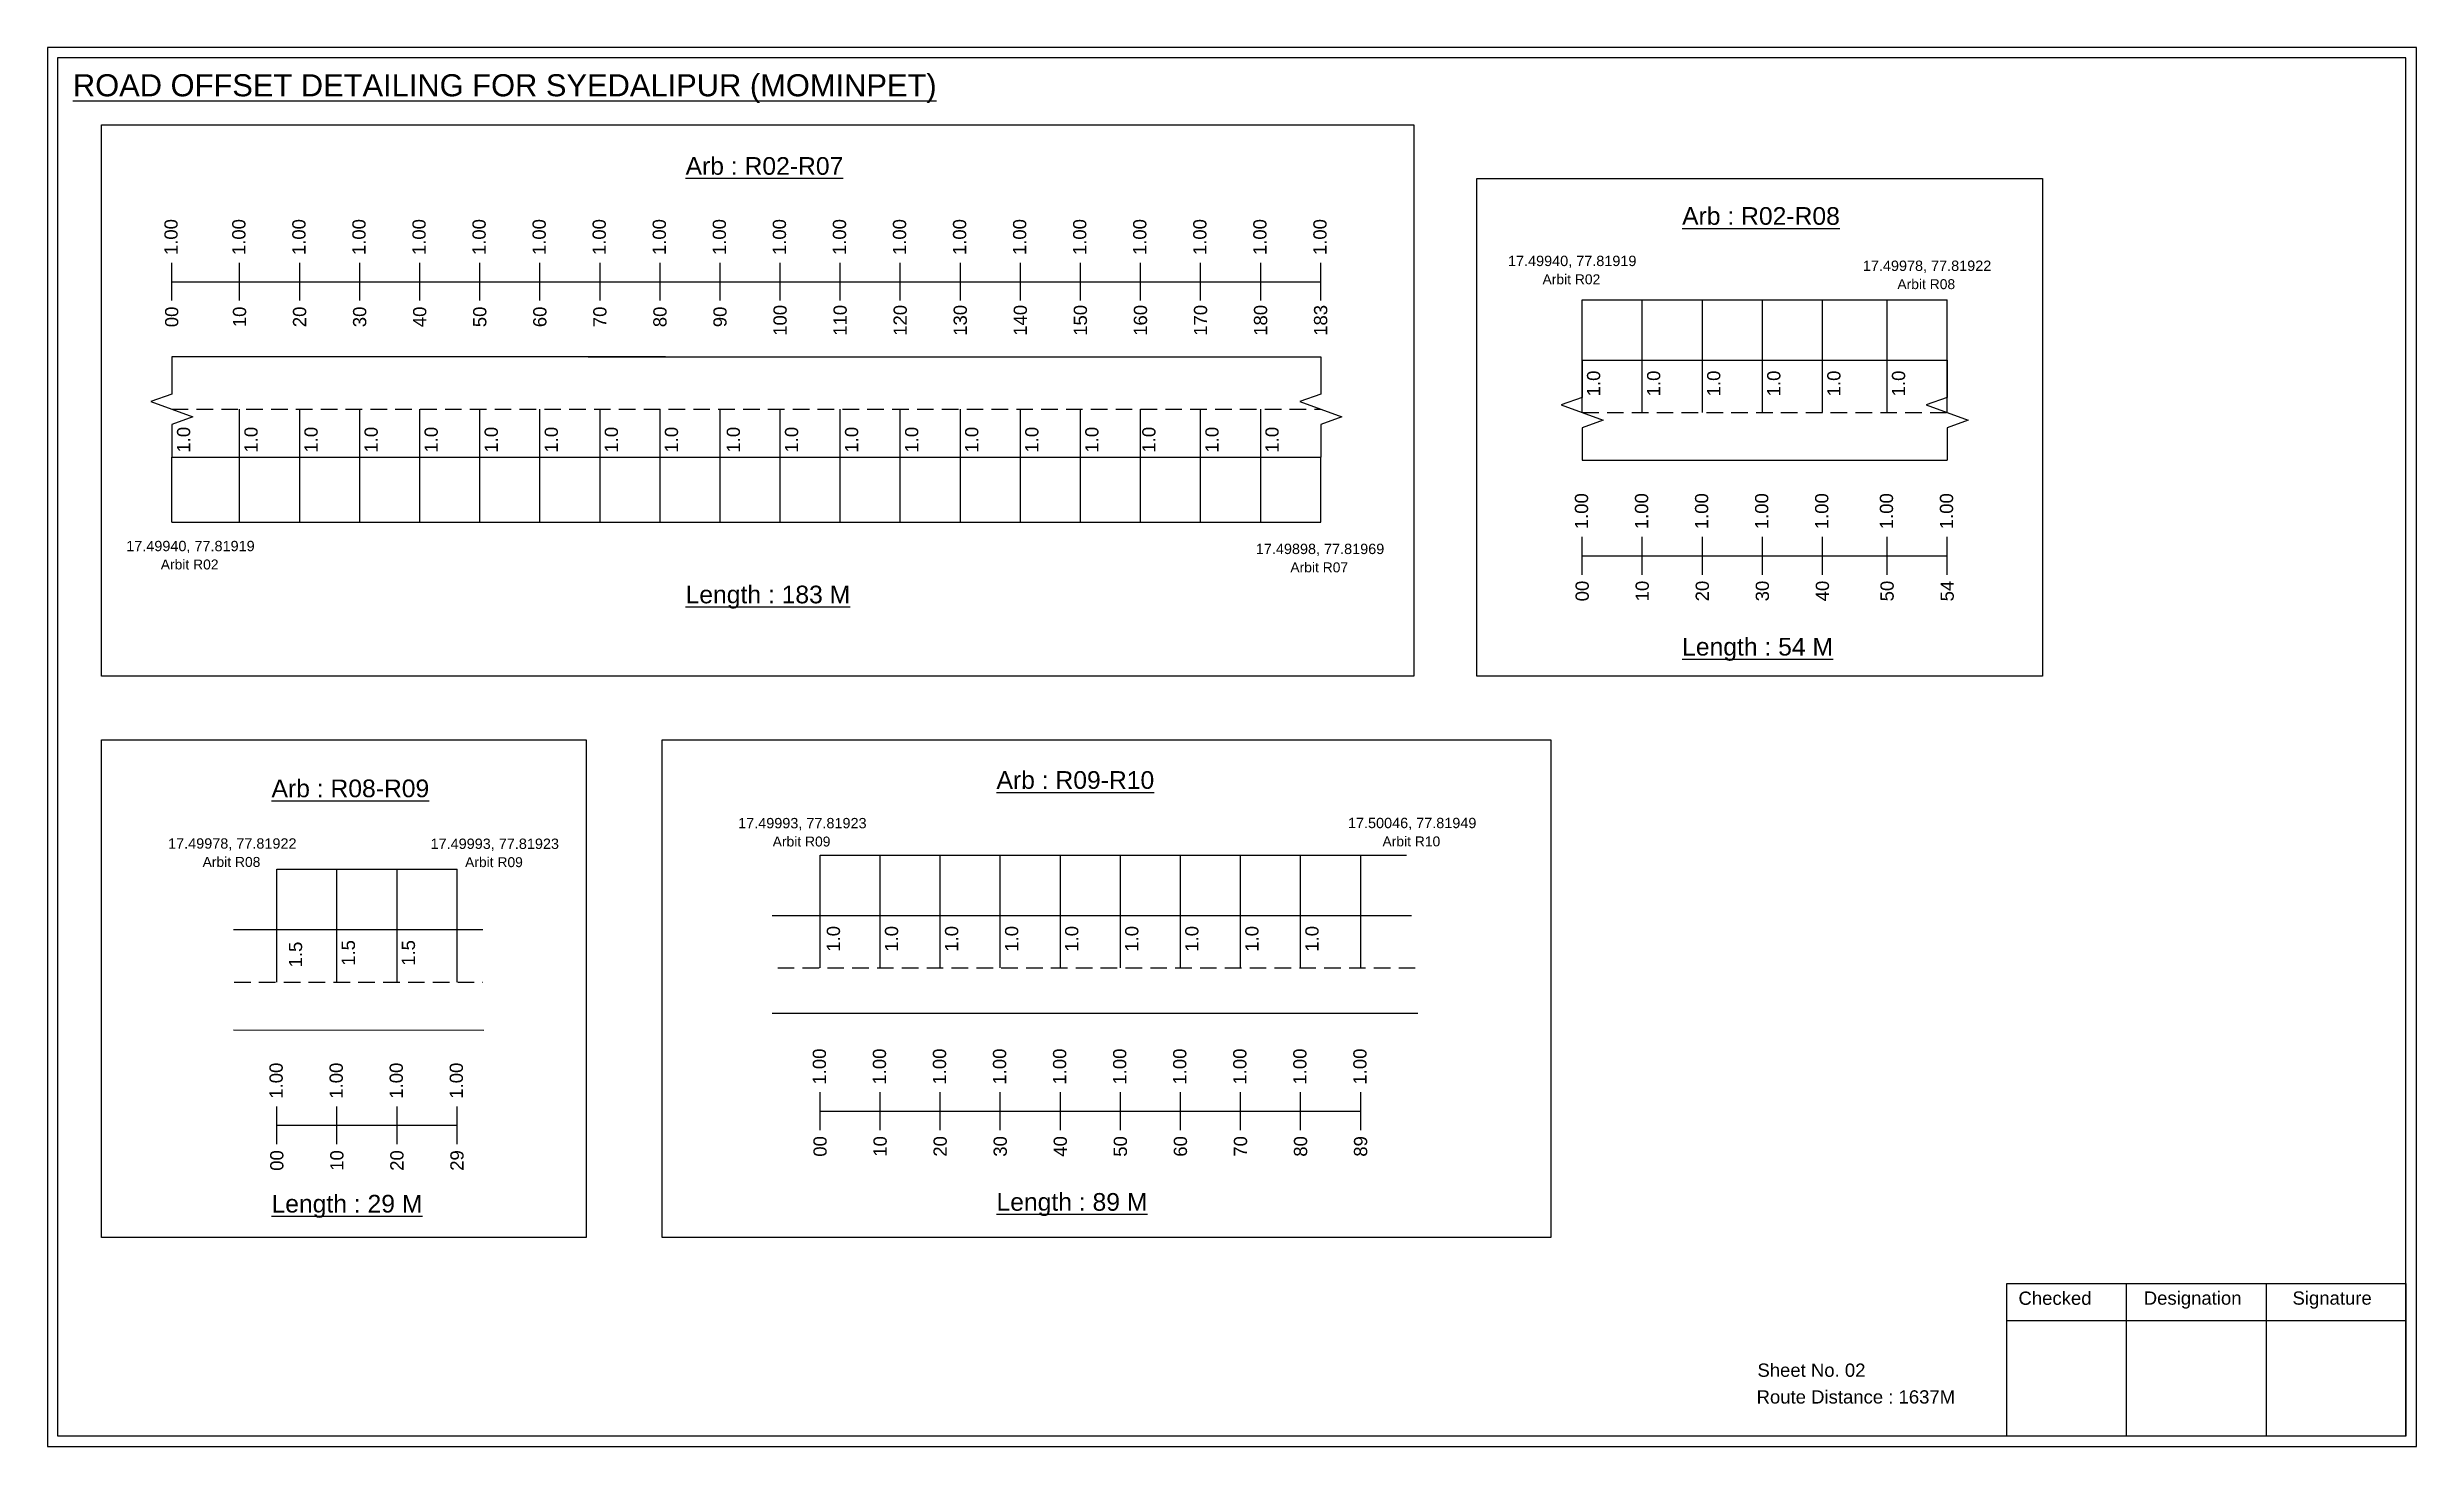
# Model space of a CAD drawing. Header units: inches. Extents: x 660 to 7040, y 655 to 1179.
# Drawn here: x 4356 to 4893, y 682 to 999 of the extents above; entities that cross this region are included whole.
import ezdxf

# ---------------------------------------------------------------- set-up
doc = ezdxf.new("R2010")
doc.units = ezdxf.units.IN
doc.header["$MEASUREMENT"] = 0
doc.linetypes.add('DASHED2', pattern=[0.375, 0.25, -0.125])
doc.layers.add('PDF_Geometry', color=7, linetype='Continuous')
doc.layers.add('PDF_Text', color=5, linetype='Continuous')
doc.styles.add('PDF Arial', font='arial.ttf')
doc.styles.get("Standard").update_dxf_attribs({"font": 'arial.ttf'})

msp = doc.modelspace()

# ---------------------------------------------------------------- texts
at = {"color": 242, "true_color": 0xcd2027}
for s, height, p in [('%%UROAD OFFSET DETAILING FOR SYEDALIPUR (MOMINPET)', 5, (4362.25, 987.78)), ('%%UArb : R02-R07', 4, (4500.98, 970.02)), ('%%UArb : R02-R08', 4, (4726.63, 958.7)), ('%%ULength : 183 M', 4, (4500.98, 873.02)), ('%%ULength : 54 M', 4, (4726.63, 861.2)), ('%%UArb : R08-R09', 4, (4407.22, 829.13)), ('%%UArb : R09-R10', 4, (4571.38, 831.03)), ('%%ULength : 29 M', 4, (4407.22, 735.13)), ('%%ULength : 89 M', 4, (4571.38, 735.53))]:
    msp.add_text(s, height=height, dxfattribs=at).set_placement(p)
at = {"color": 217, "true_color": 0x93278f}
for s, p in [('1.00', (4385.96, 951.84)), ('1.00', (4401.32, 951.84)), ('1.00', (4414.92, 951.84)), ('1.00', (4428.52, 951.84)), ('1.00', (4442.12, 951.84)), ('1.00', (4455.72, 951.84)), ('1.00', (4469.32, 951.84)), ('1.00', (4482.92, 951.84)), ('1.00', (4496.52, 951.84)), ('1.00', (4510.12, 951.84)), ('1.00', (4523.72, 951.84)), ('1.00', (4537.32, 951.84)), ('1.00', (4550.92, 951.84)), ('1.00', (4564.52, 951.84)), ('1.00', (4578.12, 951.84)), ('1.00', (4591.72, 951.84)), ('1.00', (4605.32, 951.84)), ('1.00', (4618.92, 951.84)), ('1.00', (4632.52, 951.84)), ('1.00', (4646.12, 951.84)), ('00', (4386.11, 935.52)), ('10', (4401.47, 935.52)), ('20', (4415.07, 935.52)), ('30', (4428.67, 935.52)), ('40', (4442.27, 935.52)), ('50', (4455.87, 935.52)), ('60', (4469.47, 935.52)), ('70', (4483.07, 935.52)), ('80', (4496.67, 935.52)), ('90', (4510.27, 935.52)), ('100', (4523.87, 933.57)), ('110', (4537.47, 933.57)), ('120', (4551.07, 933.57)), ('130', (4564.67, 933.57)), ('140', (4578.27, 933.57)), ('150', (4591.87, 933.57)), ('160', (4605.47, 933.57)), ('170', (4619.07, 933.57)), ('180', (4632.67, 933.57)), ('183', (4646.27, 933.57)), ('1.00', (4705.34, 889.79)), ('1.00', (4718.94, 889.79)), ('1.00', (4732.54, 889.79)), ('1.00', (4746.14, 889.79)), ('1.00', (4759.74, 889.79)), ('1.00', (4774.39, 889.79)), ('1.00', (4787.99, 889.79)), ('00', (4705.49, 873.47)), ('10', (4719.09, 873.47)), ('20', (4732.69, 873.47)), ('30', (4746.29, 873.47)), ('40', (4759.89, 873.47)), ('50', (4774.54, 873.47)), ('54', (4788.14, 873.47)), ('1.00', (4409.76, 760.89)), ('1.00', (4423.36, 760.89)), ('1.00', (4436.96, 760.89)), ('1.00', (4450.56, 760.89)), ('1.00', (4532.77, 764.08)), ('1.00', (4546.37, 764.08)), ('1.00', (4559.97, 764.08)), ('1.00', (4573.57, 764.08)), ('1.00', (4587.17, 764.08)), ('1.00', (4600.77, 764.08)), ('1.00', (4614.37, 764.08)), ('1.00', (4627.97, 764.08)), ('1.00', (4641.57, 764.08)), ('1.00', (4655.17, 764.08)), ('00', (4532.92, 747.76)), ('10', (4546.52, 747.76)), ('20', (4560.12, 747.76)), ('30', (4573.72, 747.76)), ('40', (4587.32, 747.76)), ('50', (4600.92, 747.76)), ('60', (4614.52, 747.76)), ('70', (4628.12, 747.76)), ('80', (4641.72, 747.76)), ('89', (4655.32, 747.76)), ('00', (4409.91, 744.57)), ('10', (4423.51, 744.57)), ('20', (4437.11, 744.57)), ('29', (4450.71, 744.57))]:
    msp.add_text(s, height=3, rotation=90, dxfattribs=at).set_placement(p)
at = {"color": 5}
for s, height, p in [('17.49940, 77.81919', 2.34, (4687.2, 949.36)), ('17.49978, 77.81922', 2.34, (4767.55, 948.26)), ('Arbit R02', 2.246, (4695.02, 945.24)), ('Arbit R08', 2.246, (4775.37, 944.14)), ('17.49940, 77.81919', 2.34, (4374.32, 884.82)), ('17.49898, 77.81969', 2.34, (4630.1, 884.17)), ('Arbit R02', 2.246, (4382.14, 880.69)), ('Arbit R07', 2.246, (4637.92, 880.04)), ('17.49993, 77.81923', 2.34, (4512.88, 822.1)), ('17.50046, 77.81949', 2.34, (4650.96, 822.13)), ('17.49978, 77.81922', 2.34, (4383.8, 817.49)), ('Arbit R08', 2.246, (4391.62, 813.36)), ('17.49993, 77.81923', 2.34, (4443.23, 817.43)), ('Arbit R09', 2.246, (4451.05, 813.31)), ('Arbit R09', 2.246, (4520.7, 817.98)), ('Arbit R10', 2.246, (4658.78, 818.01))]:
    msp.add_text(s, height=height, dxfattribs=at).set_placement(p)
for s, p in [('1.0', (4708.08, 919.87)), ('1.0', (4721.68, 919.87)), ('1.0', (4735.28, 919.87)), ('1.0', (4748.88, 919.87)), ('1.0', (4762.48, 919.87)), ('1.0', (4777.13, 919.87)), ('1.0', (4388.81, 907.14)), ('1.0', (4404.07, 907.14)), ('1.0', (4417.67, 907.14)), ('1.0', (4431.27, 907.14)), ('1.0', (4444.87, 907.14)), ('1.0', (4458.47, 907.14)), ('1.0', (4472.07, 907.14)), ('1.0', (4485.67, 907.14)), ('1.0', (4499.27, 907.14)), ('1.0', (4513.29, 907.14)), ('1.0', (4526.47, 907.14)), ('1.0', (4540.07, 907.14)), ('1.0', (4553.67, 907.14)), ('1.0', (4567.27, 907.14)), ('1.0', (4580.87, 907.14)), ('1.0', (4594.47, 907.14)), ('1.0', (4607.38, 907.14)), ('1.0', (4621.67, 907.14)), ('1.0', (4635.27, 907.14)), ('1.0', (4535.95, 794.16)), ('1.0', (4549.11, 794.16)), ('1.0', (4562.71, 794.16)), ('1.0', (4576.31, 794.16)), ('1.0', (4589.91, 794.16)), ('1.0', (4603.51, 794.16)), ('1.0', (4617.11, 794.16)), ('1.0', (4630.71, 794.16)), ('1.0', (4644.31, 794.16)), ('1.5', (4414.15, 790.61)), ('1.5', (4426.11, 790.97)), ('1.5', (4439.71, 790.97))]:
    msp.add_text(s, height=3, rotation=90).set_placement(p)
for s, p in [('Sheet No. 02', (4743.68, 697.94)), ('Route Distance : 1637M', (4743.49, 691.89))]:
    msp.add_text(s, height=3).set_placement(p)
at = {"layer": 'PDF_Text', "color": 7, "attachment_point": 7, "style": 'PDF Arial'}
for s, insert, char_height in [('Checked', (4802.79, 714.19), 3.001), ('Designation', (4831.16, 713.36), 3.0006), ('Signature', (4864.84, 713.36), 3.001)]:
    msp.add_mtext(s, dxfattribs=dict(at, insert=insert, char_height=char_height))

# ---------------------------------------------------------------- linework, layer by layer
at = {"color": 217, "true_color": 0x93278f}
for p, q in [((4384.63, 941.55), (4384.63, 950.1)), ((4400, 941.55), (4400, 950.1)), ((4413.6, 941.55), (4413.6, 950.1)), ((4427.2, 941.55), (4427.2, 950.1)), ((4440.8, 941.55), (4440.8, 950.1)), ((4454.4, 941.55), (4454.4, 950.1)), ((4468, 941.55), (4468, 950.1)), ((4481.6, 941.55), (4481.6, 950.1)), ((4495.2, 941.55), (4495.2, 950.1)), ((4508.8, 941.55), (4508.8, 950.1)), ((4522.4, 941.55), (4522.4, 950.1)), ((4536, 941.55), (4536, 950.1)), ((4549.6, 941.55), (4549.6, 950.1)), ((4563.2, 941.55), (4563.2, 950.1)), ((4576.8, 941.55), (4576.8, 950.1)), ((4590.4, 941.55), (4590.4, 950.1)), ((4604, 941.55), (4604, 950.1)), ((4617.6, 941.55), (4617.6, 950.1)), ((4631.2, 941.55), (4631.2, 950.1)), ((4644.8, 941.55), (4644.8, 950.1)), ((4384.63, 945.82), (4644.8, 945.82)), ((4704.01, 879.49), (4704.01, 888.05)), ((4717.61, 879.49), (4717.61, 888.05)), ((4731.21, 879.49), (4731.21, 888.05)), ((4744.81, 879.49), (4744.81, 888.05)), ((4758.41, 879.49), (4758.41, 888.05)), ((4773.06, 879.5), (4773.06, 888.05)), ((4786.66, 879.5), (4786.66, 888.05)), ((4704.01, 883.76), (4786.66, 883.77)), ((4531.44, 753.79), (4531.44, 762.35)), ((4545.04, 753.79), (4545.04, 762.35)), ((4558.64, 753.79), (4558.64, 762.35)), ((4572.24, 753.79), (4572.24, 762.35)), ((4585.84, 753.79), (4585.84, 762.35)), ((4599.44, 753.79), (4599.44, 762.35)), ((4613.04, 753.79), (4613.04, 762.35)), ((4626.64, 753.79), (4626.64, 762.35)), ((4640.24, 753.79), (4640.24, 762.35)), ((4653.84, 753.79), (4653.84, 762.35)), ((4408.44, 750.6), (4408.44, 759.15)), ((4422.04, 750.6), (4422.04, 759.15)), ((4435.64, 750.6), (4435.64, 759.15)), ((4449.24, 750.6), (4449.24, 759.15)), ((4531.44, 758.06), (4653.84, 758.08)), ((4408.44, 754.87), (4449.24, 754.87))]:
    msp.add_line(p, q, dxfattribs=at)
at = {"color": 5}
for p, q in [((4704.01, 941.73), (4786.66, 941.73)), ((4384.63, 891.4), (4644.8, 891.4)), ((4531.44, 816.02), (4664.22, 816.02)), ((4408.44, 812.83), (4449.24, 812.83))]:
    msp.add_line(p, q, dxfattribs=at)
for p, q in [((4704.01, 916.19), (4704.01, 941.73)), ((4717.61, 916.19), (4717.61, 941.73)), ((4731.21, 916.19), (4731.21, 941.73)), ((4744.81, 916.19), (4744.81, 941.73)), ((4758.41, 916.19), (4758.41, 941.73)), ((4773.06, 916.2), (4773.06, 941.73)), ((4786.66, 916.2), (4786.66, 941.73)), ((4496.4, 928.82), (4384.63, 928.82)), ((4478.92, 928.82), (4644.8, 928.82)), ((4704.01, 928.08), (4786.66, 928.08)), ((4400, 891.4), (4400, 916.94)), ((4413.6, 891.4), (4413.6, 916.94)), ((4427.2, 891.4), (4427.2, 916.94)), ((4440.8, 891.4), (4440.8, 916.94)), ((4454.4, 891.4), (4454.4, 916.94)), ((4468, 891.4), (4468, 916.94)), ((4481.6, 891.4), (4481.6, 916.94)), ((4495.2, 891.4), (4495.2, 916.94)), ((4508.8, 891.4), (4508.8, 916.94)), ((4522.4, 891.4), (4522.4, 916.94)), ((4536, 891.4), (4536, 916.94)), ((4549.6, 891.4), (4549.6, 916.94)), ((4563.2, 891.4), (4563.2, 916.94)), ((4576.8, 891.4), (4576.8, 916.94)), ((4590.4, 891.4), (4590.4, 916.94)), ((4604, 891.4), (4604, 916.94)), ((4617.6, 891.4), (4617.6, 916.94)), ((4631.2, 891.4), (4631.2, 916.94)), ((4384.63, 906.14), (4644.8, 906.14)), ((4384.63, 891.4), (4384.63, 906.14)), ((4644.8, 891.4), (4644.8, 906.14)), ((4704.01, 905.39), (4786.66, 905.39)), ((4531.44, 790.49), (4531.44, 816.02)), ((4545.04, 790.49), (4545.04, 816.02)), ((4558.64, 790.49), (4558.64, 816.02)), ((4572.24, 790.49), (4572.24, 816.02)), ((4585.84, 790.49), (4585.84, 816.02)), ((4599.44, 790.49), (4599.44, 816.02)), ((4613.04, 790.49), (4613.04, 816.02)), ((4626.64, 790.49), (4626.64, 816.02)), ((4640.24, 790.49), (4640.24, 816.02)), ((4653.84, 790.49), (4653.84, 816.02)), ((4408.44, 787.29), (4408.44, 812.83)), ((4422.04, 787.29), (4422.04, 812.83)), ((4435.64, 787.29), (4435.64, 812.83)), ((4449.24, 787.29), (4449.24, 812.83)), ((4520.57, 802.37), (4665.35, 802.37)), ((4398.6, 799.18), (4455.09, 799.18)), ((4666.76, 780.18), (4520.57, 780.18)), ((4398.6, 776.49), (4455.31, 776.37))]:
    msp.add_line(p, q)
at = {"linetype": 'DASHED2', "ltscale": 15}
for p, q in [((4384.63, 916.94), (4644.8, 916.94)), ((4704.01, 916.2), (4786.66, 916.2)), ((4521.84, 790.49), (4666.2, 790.49)), ((4398.75, 787.29), (4455.09, 787.29))]:
    msp.add_line(p, q, dxfattribs=at)
for points in [[(4368.74, 981.29), (4665.91, 981.29), (4665.91, 856.53), (4368.74, 856.53)], [(4680.15, 969.21), (4808.24, 969.21), (4808.24, 856.53), (4680.15, 856.53)], [(4368.74, 842.15), (4478.48, 842.15), (4478.48, 729.47), (4368.74, 729.47)], [(4495.67, 842.15), (4696.91, 842.15), (4696.91, 729.47), (4495.67, 729.47)]]:
    msp.add_lwpolyline(points, close=True)
at = {"linetype": 'Continuous'}
for points in [[(4384.63, 928.82), (4384.63, 920.39), (4379.89, 918.67), (4389.37, 915.21), (4384.63, 913.49), (4384.63, 906.14)], [(4644.8, 928.82), (4644.8, 920.39), (4640.06, 918.67), (4649.54, 915.21), (4644.8, 913.49), (4644.8, 906.14)], [(4704.01, 928.08), (4704.01, 919.64), (4699.27, 917.92), (4708.75, 914.47), (4704.01, 912.74), (4704.01, 905.39)], [(4786.66, 928.08), (4786.66, 919.64), (4781.92, 917.92), (4791.41, 914.47), (4786.66, 912.74), (4786.66, 905.39)]]:
    msp.add_lwpolyline(points, dxfattribs=at)
at = {"layer": 'PDF_Geometry'}
for points in [[(4356.47, 998.85), (4356.47, 682.14), (4892.94, 682.14), (4892.94, 998.85)], [(4358.79, 996.53), (4358.79, 684.56), (4890.52, 684.56), (4890.52, 996.53)]]:
    msp.add_lwpolyline(points, close=True, dxfattribs=at)
at = {"layer": 'PDF_Geometry', "color": 242, "true_color": 0xcc1f26}
msp.add_lwpolyline([(4890.52, 684.47), (4800.18, 684.47), (4800.18, 719.08), (4890.52, 719.08)], close=True, dxfattribs=at)
for points in [[(4827.16, 719.08), (4827.16, 684.47)], [(4858.89, 719.08), (4858.89, 684.47)], [(4800.18, 710.71), (4890.52, 710.71)]]:
    msp.add_lwpolyline(points, dxfattribs=at)

msp.set_redraw_order([(e.dxf.handle, doc.entitydb.next_handle()) for e in msp.query("TEXT MTEXT ATTDEF DIMENSION ARC_DIMENSION")])  # texts and dimensions are drawn at this point

doc.saveas('drawing.dxf')
